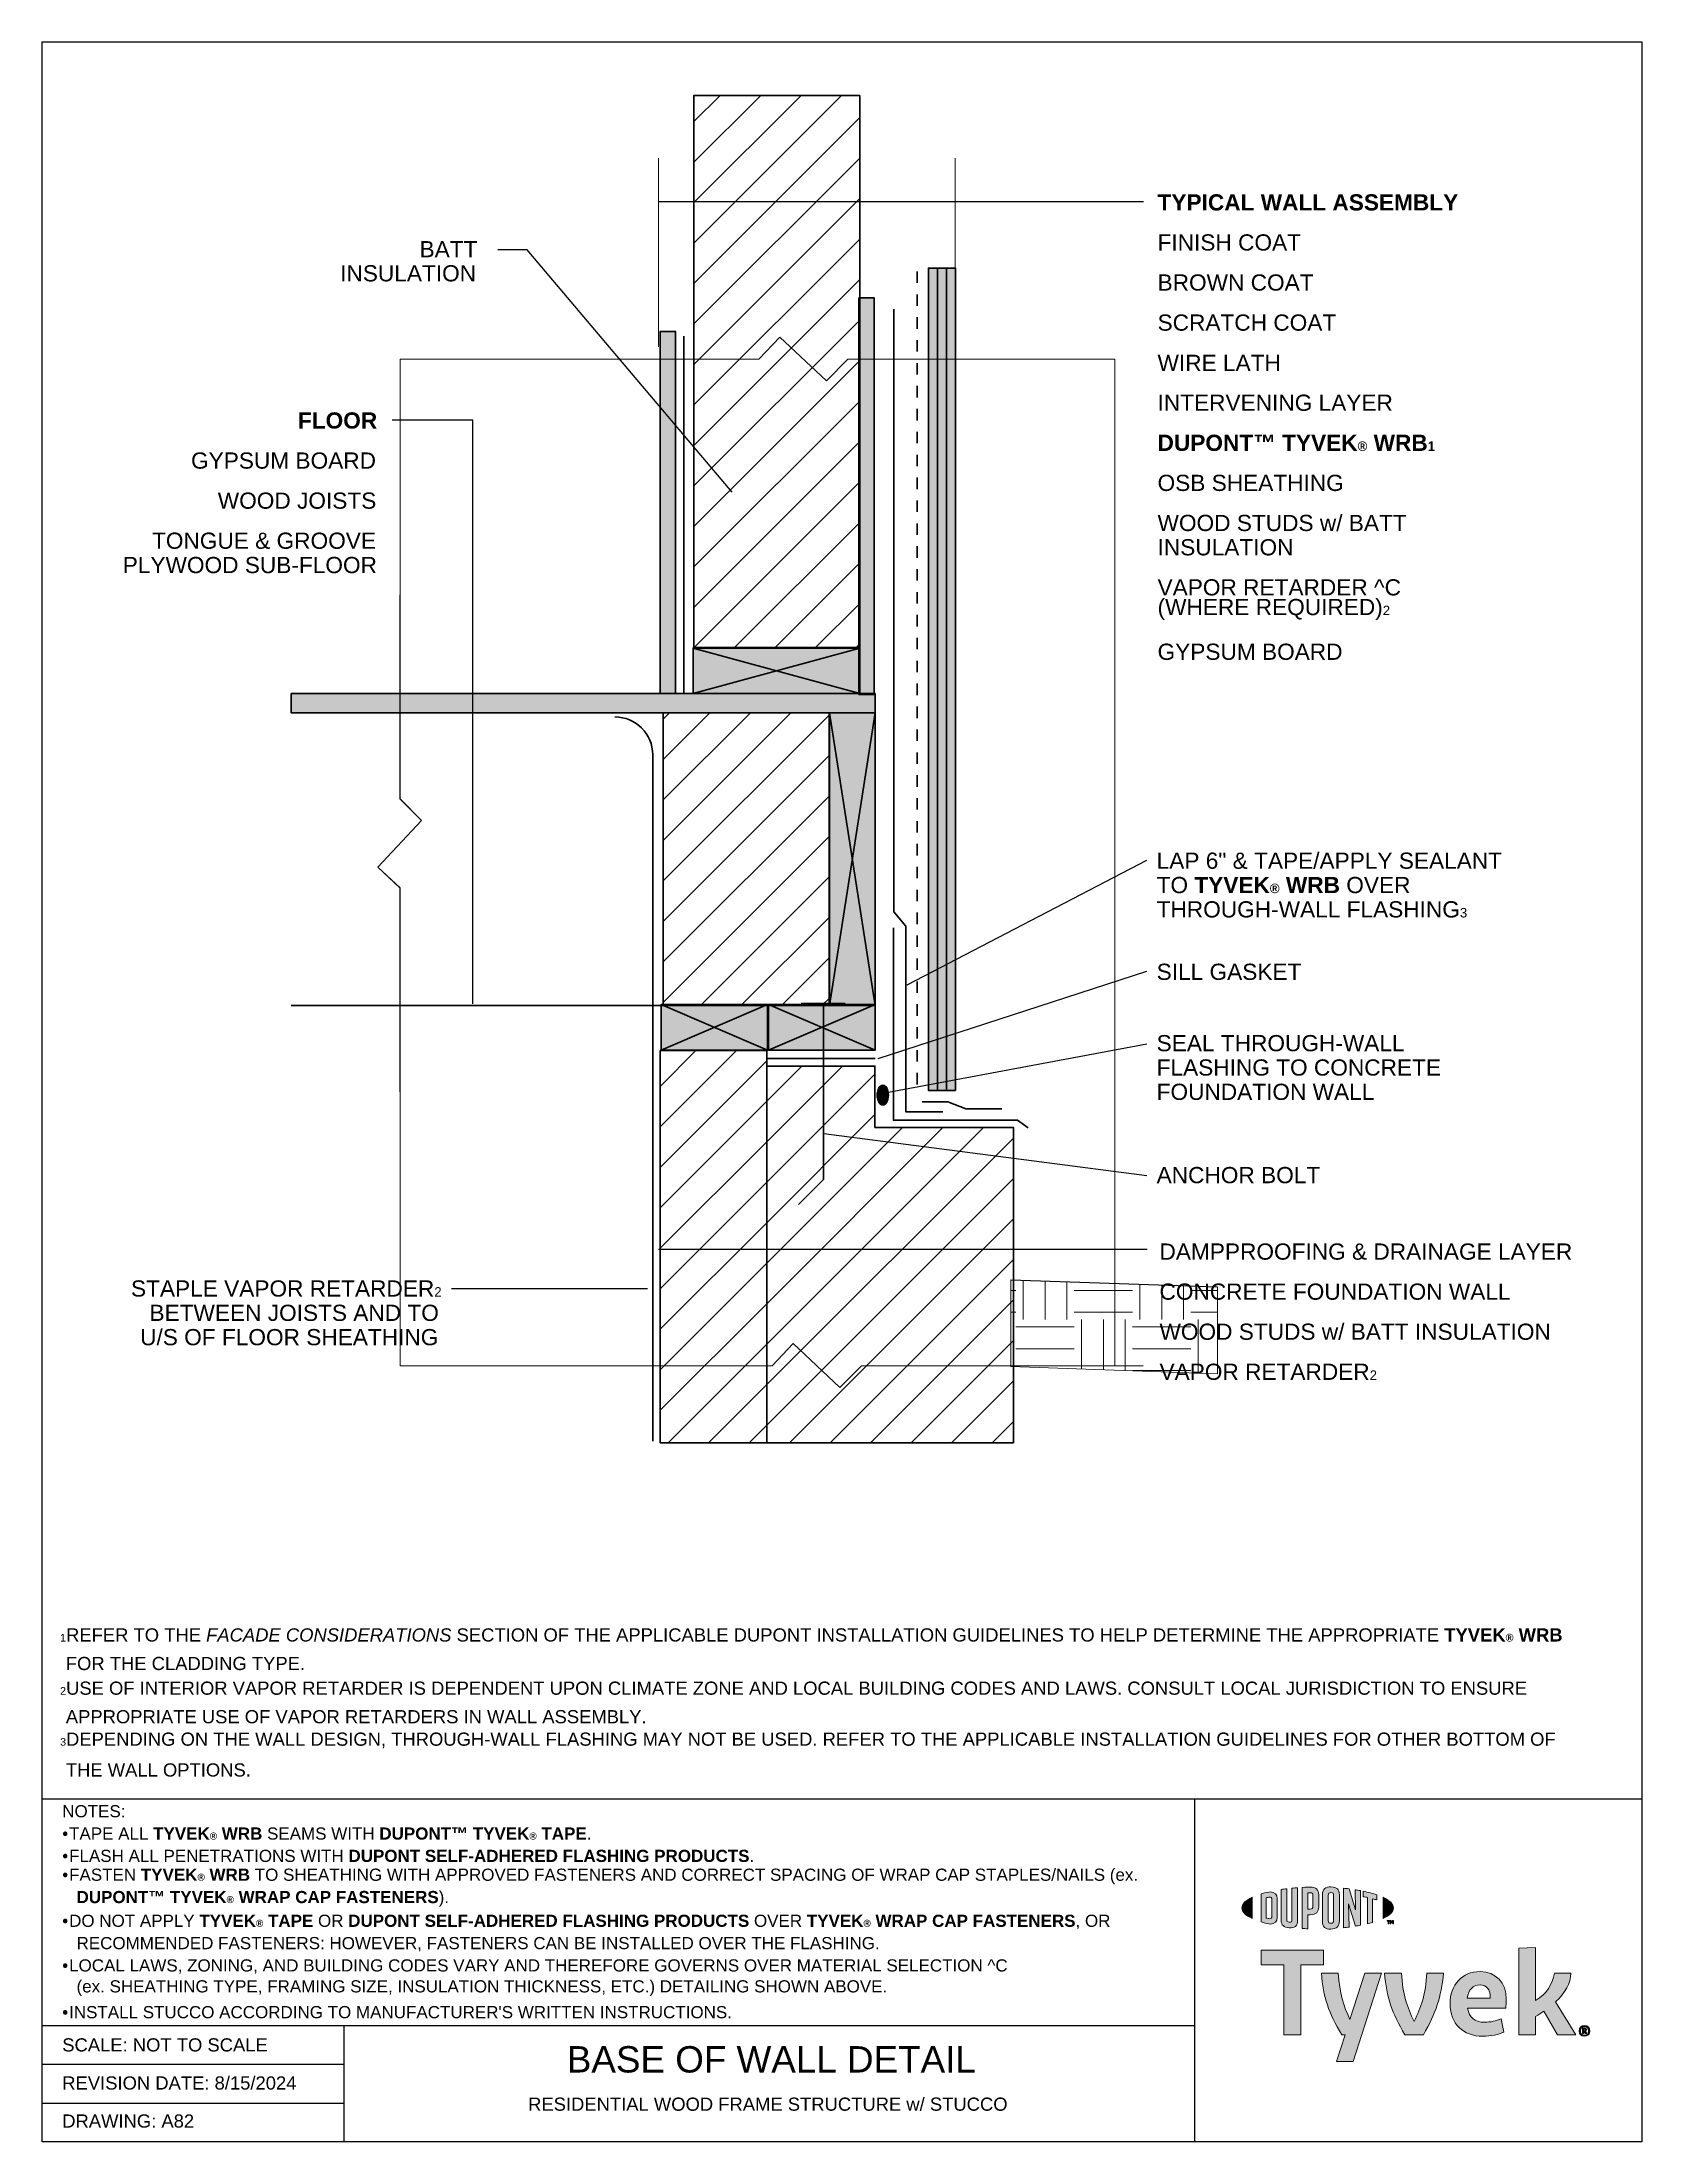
# Model space of a CAD drawing. Extents: x 26 to 585, y -763 to -29.
import ezdxf

# ---------------------------------------------------------------- set-up
doc = ezdxf.new("R2010")
doc.units = 0
doc.header["$MEASUREMENT"] = 0
doc.linetypes.add('AI-Linetype-0', pattern=[8, 4, -4])
for name, color, linetype, lineweight in [('background', 7, 'Continuous', 0), ('diagram', 7, 'Continuous', 0), ('lines and arrows', 7, 'Continuous', 0), ('text', 7, 'Continuous', 0)]:
    doc.layers.add(name, color=color, linetype=linetype, lineweight=lineweight)
pattern_1 = [(45, (0, 0), (-7.07107, 7.07107), [])]

# ---------------------------------------------------------------- blocks, each defined once
blk = doc.blocks.new('Block_1')
at = {"layer": 'background', "true_color": 0xe11b22, "transparency": 33554687}
h = blk.add_hatch(color=242, dxfattribs=at)
h.dxf.hatch_style = 2
edge = h.paths.add_edge_path()
edge.add_spline(control_points=[(463.1, -685.16), (463.1, -685.73), (462.91, -686.09), (462.2, -686), (461.5, -685.92), (461.32, -685.62), (461.32, -684.95), (461.32, -684.95), (461.32, -674.28), (461.32, -674.28), (460.85, -674.33), (459.82, -674.47), (459.38, -674.53), (459.38, -674.53), (459.38, -685.33), (459.38, -685.33), (459.38, -687.05), (460.22, -687.72), (462.2, -687.95), (464.01, -688.16), (465.12, -687.24), (465.12, -685.33), (465.12, -685.33), (465.12, -673.93), (465.12, -673.93), (464.74, -673.95), (463.5, -674.05), (463.1, -674.09), (463.1, -674.09), (463.1, -685.16), (463.1, -685.16)], knot_values=[0, 0, 0, 0, 1, 1, 1, 2, 2, 2, 3, 3, 3, 4, 4, 4, 5, 5, 5, 6, 6, 6, 7, 7, 7, 8, 8, 8, 9, 9, 9, 10, 10, 10, 10], degree=3, periodic=0)
h = blk.add_hatch(color=242, dxfattribs=at)
h.dxf.hatch_style = 2
edge = h.paths.add_edge_path()
edge.add_spline(control_points=[(470.46, -680.47), (470.46, -681.09), (470.24, -681.4), (469.42, -681.41), (469.42, -681.41), (468.72, -681.41), (468.72, -681.41), (468.72, -681.41), (468.72, -675.74), (468.72, -675.74), (469.03, -675.72), (469.2, -675.72), (469.39, -675.72), (470.27, -675.72), (470.46, -676.05), (470.46, -676.69), (470.46, -676.69), (470.46, -680.47), (470.46, -680.47)], knot_values=[0, 0, 0, 0, 1, 1, 1, 2, 2, 2, 3, 3, 3, 4, 4, 4, 5, 5, 5, 6, 6, 6, 6], degree=3, periodic=0)
edge = h.paths.add_edge_path()
edge.add_spline(control_points=[(469.51, -673.71), (469.15, -673.71), (467.87, -673.76), (466.7, -673.83), (466.7, -673.83), (466.7, -688.19), (466.7, -688.19), (467.1, -688.21), (468.15, -688.27), (468.72, -688.28), (468.72, -688.28), (468.72, -683.4), (468.72, -683.4), (468.72, -683.4), (469.51, -683.4), (469.51, -683.4), (471.62, -683.4), (472.5, -682.45), (472.5, -680.62), (472.5, -680.62), (472.5, -676.39), (472.5, -676.39), (472.5, -674.6), (471.51, -673.71), (469.51, -673.71)], knot_values=[0, 0, 0, 0, 1, 1, 1, 2, 2, 2, 3, 3, 3, 4, 4, 4, 5, 5, 5, 6, 6, 6, 7, 7, 7, 8, 8, 8, 8], degree=3, periodic=0)
h = blk.add_hatch(color=242, dxfattribs=at)
h.dxf.hatch_style = 2
edge = h.paths.add_edge_path()
edge.add_spline(control_points=[(477.67, -685.49), (477.67, -686.06), (477.48, -686.35), (476.77, -686.37), (476.03, -686.39), (475.83, -686.08), (475.83, -685.49), (475.83, -685.49), (475.83, -676.53), (475.83, -676.53), (475.83, -675.95), (476.03, -675.62), (476.77, -675.64), (477.48, -675.66), (477.67, -675.97), (477.67, -676.53), (477.67, -676.53), (477.67, -685.49), (477.67, -685.49)], knot_values=[0, 0, 0, 0, 1, 1, 1, 2, 2, 2, 3, 3, 3, 4, 4, 4, 5, 5, 5, 6, 6, 6, 6], degree=3, periodic=0)
edge = h.paths.add_edge_path()
edge.add_spline(control_points=[(476.77, -673.63), (474.89, -673.54), (473.78, -674.37), (473.78, -676.26), (473.78, -676.26), (473.78, -685.66), (473.78, -685.66), (473.78, -687.65), (474.79, -688.48), (476.77, -688.39), (478.7, -688.31), (479.71, -687.57), (479.71, -685.45), (479.71, -685.45), (479.71, -676.48), (479.71, -676.48), (479.71, -674.45), (478.8, -673.73), (476.77, -673.63)], knot_values=[0, 0, 0, 0, 1, 1, 1, 2, 2, 2, 3, 3, 3, 4, 4, 4, 5, 5, 5, 6, 6, 6, 6], degree=3, periodic=0)
h = blk.add_hatch(color=242, dxfattribs=at)
h.dxf.hatch_style = 2
edge = h.paths.add_edge_path()
edge.add_spline(control_points=[(485.31, -681.63), (485.31, -681.63), (483.07, -674.33), (483.07, -674.33), (482.46, -674.25), (481.73, -674.17), (481.16, -674.12), (481.16, -674.12), (481.16, -687.9), (481.16, -687.9), (481.56, -687.86), (482.57, -687.75), (483.1, -687.68), (483.1, -687.68), (482.94, -679.56), (482.94, -679.56), (482.94, -679.56), (485.31, -687.36), (485.31, -687.36), (485.81, -687.28), (486.55, -687.16), (487.03, -687.06), (487.03, -687.06), (487.03, -674.95), (487.03, -674.95), (486.53, -674.85), (485.61, -674.7), (485.17, -674.63), (485.17, -674.63), (485.31, -681.63), (485.31, -681.63)], knot_values=[0, 0, 0, 0, 1, 1, 1, 2, 2, 2, 3, 3, 3, 4, 4, 4, 5, 5, 5, 6, 6, 6, 7, 7, 7, 8, 8, 8, 9, 9, 9, 10, 10, 10, 10], degree=3, periodic=0)
h = blk.add_hatch(color=242, dxfattribs=at)
h.dxf.hatch_style = 2
edge = h.paths.add_edge_path()
edge.add_spline(control_points=[(445.62, -680.99), (445.62, -682.34), (446.93, -683.61), (449.23, -684.7), (449.23, -684.7), (449.23, -677.3), (449.23, -677.3), (446.93, -678.38), (445.62, -679.64), (445.62, -680.99)], knot_values=[0, 0, 0, 0, 1, 1, 1, 2, 2, 2, 3, 3, 3, 3], degree=3, periodic=0)
h = blk.add_hatch(color=242, dxfattribs=at)
h.dxf.hatch_style = 2
edge = h.paths.add_edge_path()
edge.add_spline(control_points=[(456.13, -684.01), (456.13, -684.58), (455.78, -684.77), (455.38, -684.77), (455.06, -684.77), (454.57, -684.65), (454.17, -684.54), (454.17, -684.54), (454.17, -677.47), (454.17, -677.47), (454.57, -677.36), (455.06, -677.25), (455.38, -677.25), (455.78, -677.25), (456.13, -677.44), (456.13, -678.01), (456.13, -678.01), (456.13, -684.01), (456.13, -684.01)], knot_values=[0, 0, 0, 0, 1, 1, 1, 2, 2, 2, 3, 3, 3, 4, 4, 4, 5, 5, 5, 6, 6, 6, 6], degree=3, periodic=0)
edge = h.paths.add_edge_path()
edge.add_spline(control_points=[(455.64, -675.4), (455, -675.4), (454.08, -675.59), (452.41, -676.11), (452.41, -676.11), (452.41, -685.91), (452.41, -685.91), (453.88, -686.36), (455, -686.62), (455.64, -686.62), (457.12, -686.62), (457.95, -685.71), (457.95, -684.26), (457.95, -684.26), (457.95, -677.75), (457.95, -677.75), (457.95, -676.3), (457.12, -675.4), (455.64, -675.4)], knot_values=[0, 0, 0, 0, 1, 1, 1, 2, 2, 2, 3, 3, 3, 4, 4, 4, 5, 5, 5, 6, 6, 6, 6], degree=3, periodic=0)
h = blk.add_hatch(color=242, dxfattribs=at)
h.dxf.hatch_style = 2
edge = h.paths.add_edge_path()
edge.add_spline(control_points=[(488.03, -677.07), (488.53, -677.16), (489.02, -677.26), (489.5, -677.36), (489.5, -677.36), (489.5, -686.53), (489.5, -686.53), (489.94, -686.43), (490.76, -686.21), (491.31, -686.05), (491.31, -686.05), (491.31, -677.8), (491.31, -677.8), (491.83, -677.93), (492.33, -678.07), (492.78, -678.2), (492.78, -678.2), (492.78, -676.43), (492.78, -676.43), (491.35, -675.93), (489.82, -675.53), (488.03, -675.15), (488.03, -675.15), (488.03, -677.07), (488.03, -677.07)], knot_values=[0, 0, 0, 0, 1, 1, 1, 2, 2, 2, 3, 3, 3, 4, 4, 4, 5, 5, 5, 6, 6, 6, 7, 7, 7, 8, 8, 8, 8], degree=3, periodic=0)
h = blk.add_hatch(color=242, dxfattribs=at)
h.dxf.hatch_style = 2
edge = h.paths.add_edge_path()
edge.add_spline(control_points=[(498.56, -680.99), (498.56, -682.35), (497.25, -683.61), (494.95, -684.7), (494.95, -684.7), (494.95, -677.3), (494.95, -677.3), (497.25, -678.38), (498.56, -679.64), (498.56, -680.99)], knot_values=[0, 0, 0, 0, 1, 1, 1, 2, 2, 2, 3, 3, 3, 3], degree=3, periodic=0)
h = blk.add_hatch(color=242, dxfattribs=at)
h.dxf.hatch_style = 2
edge = h.paths.add_edge_path()
edge.add_spline(control_points=[(497.49, -685.44), (497.49, -685.44), (497.71, -685.44), (497.71, -685.44), (497.71, -685.44), (498.03, -685.95), (498.03, -685.95), (498.03, -685.95), (498.35, -685.44), (498.35, -685.44), (498.35, -685.44), (498.56, -685.44), (498.56, -685.44), (498.56, -685.44), (498.56, -686.51), (498.56, -686.51), (498.56, -686.51), (498.37, -686.51), (498.37, -686.51), (498.37, -686.51), (498.37, -685.75), (498.37, -685.75), (498.37, -685.75), (498.04, -686.26), (498.04, -686.26), (498.04, -686.26), (498.02, -686.26), (498.02, -686.26), (498.02, -686.26), (497.69, -685.75), (497.69, -685.75), (497.69, -685.75), (497.69, -686.51), (497.69, -686.51), (497.69, -686.51), (497.49, -686.51), (497.49, -686.51), (497.49, -686.51), (497.49, -685.44), (497.49, -685.44)], knot_values=[0, 0, 0, 0, 1, 1, 1, 2, 2, 2, 3, 3, 3, 4, 4, 4, 5, 5, 5, 6, 6, 6, 7, 7, 7, 8, 8, 8, 9, 9, 9, 10, 10, 10, 11, 11, 11, 12, 12, 12, 13, 13, 13, 13], degree=3, periodic=0)
edge = h.paths.add_edge_path()
edge.add_spline(control_points=[(496.73, -685.63), (496.73, -685.63), (496.4, -685.63), (496.4, -685.63), (496.4, -685.63), (496.4, -685.44), (496.4, -685.44), (496.4, -685.44), (497.26, -685.44), (497.26, -685.44), (497.26, -685.44), (497.26, -685.63), (497.26, -685.63), (497.26, -685.63), (496.93, -685.63), (496.93, -685.63), (496.93, -685.63), (496.93, -686.51), (496.93, -686.51), (496.93, -686.51), (496.73, -686.51), (496.73, -686.51), (496.73, -686.51), (496.73, -685.63), (496.73, -685.63)], knot_values=[0, 0, 0, 0, 1, 1, 1, 2, 2, 2, 3, 3, 3, 4, 4, 4, 5, 5, 5, 6, 6, 6, 7, 7, 7, 8, 8, 8, 8], degree=3, periodic=0)
at = {"layer": 'background'}
for points, knots in [([(463.1, -685.16), (463.1, -685.73), (462.91, -686.09), (462.2, -686), (461.5, -685.92), (461.32, -685.62), (461.32, -684.95), (461.32, -684.95), (461.32, -674.28), (461.32, -674.28), (460.85, -674.33), (459.82, -674.47), (459.38, -674.53), (459.38, -674.53), (459.38, -685.33), (459.38, -685.33), (459.38, -687.05), (460.22, -687.72), (462.2, -687.95), (464.01, -688.16), (465.12, -687.24), (465.12, -685.33), (465.12, -685.33), (465.12, -673.93), (465.12, -673.93), (464.74, -673.95), (463.5, -674.05), (463.1, -674.09), (463.1, -674.09), (463.1, -685.16), (463.1, -685.16)], [0, 0, 0, 0, 1, 1, 1, 2, 2, 2, 3, 3, 3, 4, 4, 4, 5, 5, 5, 6, 6, 6, 7, 7, 7, 8, 8, 8, 9, 9, 9, 10, 10, 10, 10]), ([(469.51, -673.71), (469.15, -673.71), (467.87, -673.76), (466.7, -673.83), (466.7, -673.83), (466.7, -688.19), (466.7, -688.19), (467.1, -688.21), (468.15, -688.27), (468.72, -688.28), (468.72, -688.28), (468.72, -683.4), (468.72, -683.4), (468.72, -683.4), (469.51, -683.4), (469.51, -683.4), (471.62, -683.4), (472.5, -682.45), (472.5, -680.62), (472.5, -680.62), (472.5, -676.39), (472.5, -676.39), (472.5, -674.6), (471.51, -673.71), (469.51, -673.71)], [0, 0, 0, 0, 1, 1, 1, 2, 2, 2, 3, 3, 3, 4, 4, 4, 5, 5, 5, 6, 6, 6, 7, 7, 7, 8, 8, 8, 8]), ([(476.77, -673.63), (474.89, -673.54), (473.78, -674.37), (473.78, -676.26), (473.78, -676.26), (473.78, -685.66), (473.78, -685.66), (473.78, -687.65), (474.79, -688.48), (476.77, -688.39), (478.7, -688.31), (479.71, -687.57), (479.71, -685.45), (479.71, -685.45), (479.71, -676.48), (479.71, -676.48), (479.71, -674.45), (478.8, -673.73), (476.77, -673.63)], [0, 0, 0, 0, 1, 1, 1, 2, 2, 2, 3, 3, 3, 4, 4, 4, 5, 5, 5, 6, 6, 6, 6]), ([(485.31, -681.63), (485.31, -681.63), (483.07, -674.33), (483.07, -674.33), (482.46, -674.25), (481.73, -674.17), (481.16, -674.12), (481.16, -674.12), (481.16, -687.9), (481.16, -687.9), (481.56, -687.86), (482.57, -687.75), (483.1, -687.68), (483.1, -687.68), (482.94, -679.56), (482.94, -679.56), (482.94, -679.56), (485.31, -687.36), (485.31, -687.36), (485.81, -687.28), (486.55, -687.16), (487.03, -687.06), (487.03, -687.06), (487.03, -674.95), (487.03, -674.95), (486.53, -674.85), (485.61, -674.7), (485.17, -674.63), (485.17, -674.63), (485.31, -681.63), (485.31, -681.63)], [0, 0, 0, 0, 1, 1, 1, 2, 2, 2, 3, 3, 3, 4, 4, 4, 5, 5, 5, 6, 6, 6, 7, 7, 7, 8, 8, 8, 9, 9, 9, 10, 10, 10, 10]), ([(445.62, -680.99), (445.62, -682.34), (446.93, -683.61), (449.23, -684.7), (449.23, -684.7), (449.23, -677.3), (449.23, -677.3), (446.93, -678.38), (445.62, -679.64), (445.62, -680.99)], [0, 0, 0, 0, 1, 1, 1, 2, 2, 2, 3, 3, 3, 3]), ([(455.64, -675.4), (455, -675.4), (454.08, -675.59), (452.41, -676.11), (452.41, -676.11), (452.41, -685.91), (452.41, -685.91), (453.88, -686.36), (455, -686.62), (455.64, -686.62), (457.12, -686.62), (457.95, -685.71), (457.95, -684.26), (457.95, -684.26), (457.95, -677.75), (457.95, -677.75), (457.95, -676.3), (457.12, -675.4), (455.64, -675.4)], [0, 0, 0, 0, 1, 1, 1, 2, 2, 2, 3, 3, 3, 4, 4, 4, 5, 5, 5, 6, 6, 6, 6]), ([(456.13, -684.01), (456.13, -684.58), (455.78, -684.77), (455.38, -684.77), (455.06, -684.77), (454.57, -684.65), (454.17, -684.54), (454.17, -684.54), (454.17, -677.47), (454.17, -677.47), (454.57, -677.36), (455.06, -677.25), (455.38, -677.25), (455.78, -677.25), (456.13, -677.44), (456.13, -678.01), (456.13, -678.01), (456.13, -684.01), (456.13, -684.01)], [0, 0, 0, 0, 1, 1, 1, 2, 2, 2, 3, 3, 3, 4, 4, 4, 5, 5, 5, 6, 6, 6, 6]), ([(470.46, -680.47), (470.46, -681.09), (470.24, -681.4), (469.42, -681.41), (469.42, -681.41), (468.72, -681.41), (468.72, -681.41), (468.72, -681.41), (468.72, -675.74), (468.72, -675.74), (469.03, -675.72), (469.2, -675.72), (469.39, -675.72), (470.27, -675.72), (470.46, -676.05), (470.46, -676.69), (470.46, -676.69), (470.46, -680.47), (470.46, -680.47)], [0, 0, 0, 0, 1, 1, 1, 2, 2, 2, 3, 3, 3, 4, 4, 4, 5, 5, 5, 6, 6, 6, 6]), ([(477.67, -685.49), (477.67, -686.06), (477.48, -686.35), (476.77, -686.37), (476.03, -686.39), (475.83, -686.08), (475.83, -685.49), (475.83, -685.49), (475.83, -676.53), (475.83, -676.53), (475.83, -675.95), (476.03, -675.62), (476.77, -675.64), (477.48, -675.66), (477.67, -675.97), (477.67, -676.53), (477.67, -676.53), (477.67, -685.49), (477.67, -685.49)], [0, 0, 0, 0, 1, 1, 1, 2, 2, 2, 3, 3, 3, 4, 4, 4, 5, 5, 5, 6, 6, 6, 6]), ([(488.03, -677.07), (488.53, -677.16), (489.02, -677.26), (489.5, -677.36), (489.5, -677.36), (489.5, -686.53), (489.5, -686.53), (489.94, -686.43), (490.76, -686.21), (491.31, -686.05), (491.31, -686.05), (491.31, -677.8), (491.31, -677.8), (491.83, -677.93), (492.33, -678.07), (492.78, -678.2), (492.78, -678.2), (492.78, -676.43), (492.78, -676.43), (491.35, -675.93), (489.82, -675.53), (488.03, -675.15), (488.03, -675.15), (488.03, -677.07), (488.03, -677.07)], [0, 0, 0, 0, 1, 1, 1, 2, 2, 2, 3, 3, 3, 4, 4, 4, 5, 5, 5, 6, 6, 6, 7, 7, 7, 8, 8, 8, 8]), ([(498.56, -680.99), (498.56, -682.35), (497.25, -683.61), (494.95, -684.7), (494.95, -684.7), (494.95, -677.3), (494.95, -677.3), (497.25, -678.38), (498.56, -679.64), (498.56, -680.99)], [0, 0, 0, 0, 1, 1, 1, 2, 2, 2, 3, 3, 3, 3]), ([(496.73, -685.63), (496.73, -685.63), (496.4, -685.63), (496.4, -685.63), (496.4, -685.63), (496.4, -685.44), (496.4, -685.44), (496.4, -685.44), (497.26, -685.44), (497.26, -685.44), (497.26, -685.44), (497.26, -685.63), (497.26, -685.63), (497.26, -685.63), (496.93, -685.63), (496.93, -685.63), (496.93, -685.63), (496.93, -686.51), (496.93, -686.51), (496.93, -686.51), (496.73, -686.51), (496.73, -686.51), (496.73, -686.51), (496.73, -685.63), (496.73, -685.63)], [0, 0, 0, 0, 1, 1, 1, 2, 2, 2, 3, 3, 3, 4, 4, 4, 5, 5, 5, 6, 6, 6, 7, 7, 7, 8, 8, 8, 8]), ([(497.49, -685.44), (497.49, -685.44), (497.71, -685.44), (497.71, -685.44), (497.71, -685.44), (498.03, -685.95), (498.03, -685.95), (498.03, -685.95), (498.35, -685.44), (498.35, -685.44), (498.35, -685.44), (498.56, -685.44), (498.56, -685.44), (498.56, -685.44), (498.56, -686.51), (498.56, -686.51), (498.56, -686.51), (498.37, -686.51), (498.37, -686.51), (498.37, -686.51), (498.37, -685.75), (498.37, -685.75), (498.37, -685.75), (498.04, -686.26), (498.04, -686.26), (498.04, -686.26), (498.02, -686.26), (498.02, -686.26), (498.02, -686.26), (497.69, -685.75), (497.69, -685.75), (497.69, -685.75), (497.69, -686.51), (497.69, -686.51), (497.69, -686.51), (497.49, -686.51), (497.49, -686.51), (497.49, -686.51), (497.49, -685.44), (497.49, -685.44)], [0, 0, 0, 0, 1, 1, 1, 2, 2, 2, 3, 3, 3, 4, 4, 4, 5, 5, 5, 6, 6, 6, 7, 7, 7, 8, 8, 8, 9, 9, 9, 10, 10, 10, 11, 11, 11, 12, 12, 12, 13, 13, 13, 13])]:
    blk.add_open_spline(points, degree=3, knots=knots, dxfattribs=at)
blk = doc.blocks.new('Block_5')
at = {"layer": 'background', "true_color": 0x17477e, "transparency": 33554687}
h = blk.add_hatch(color=156, dxfattribs=at)
h.dxf.hatch_style = 2
h.paths.add_polyline_path([(474.14, -695.78), (452.41, -695.78), (452.41, -700.93), (460.25, -700.93), (460.25, -725.32), (466.29, -725.32), (466.29, -700.93), (474.14, -700.93)])
h = blk.add_hatch(color=156, dxfattribs=at)
h.dxf.hatch_style = 2
edge = h.paths.add_edge_path()
edge.add_spline(control_points=[(555.25, -713.8), (555.25, -713.8), (562.26, -725.32), (562.26, -725.32), (562.26, -725.32), (555.93, -725.32), (555.93, -725.32), (555.93, -725.32), (551.08, -717.09), (551.08, -717.09), (550.19, -717.73), (549.26, -718.36), (548.25, -718.99), (548.25, -718.99), (548.25, -725.32), (548.25, -725.32), (548.25, -725.32), (542.42, -725.32), (542.42, -725.32), (542.42, -725.32), (542.42, -695.06), (542.42, -695.06), (542.42, -695.06), (548.25, -694.77), (548.25, -694.77), (548.25, -694.77), (548.25, -713.38), (548.25, -713.38), (552.21, -710.81), (554.16, -707.85), (554.83, -703.76), (554.83, -703.76), (560.61, -703.76), (560.61, -703.76), (560.49, -707.39), (558.63, -710.64), (555.25, -713.8)], knot_values=[0, 0, 0, 0, 1, 1, 1, 2, 2, 2, 3, 3, 3, 4, 4, 4, 5, 5, 5, 6, 6, 6, 7, 7, 7, 8, 8, 8, 9, 9, 9, 10, 10, 10, 11, 11, 11, 12, 12, 12, 12], degree=3, periodic=0)
h = blk.add_hatch(color=156, dxfattribs=at)
h.dxf.hatch_style = 2
edge = h.paths.add_edge_path()
edge.add_spline(control_points=[(510.27, -703.76), (509.89, -710.97), (508.28, -715.87), (505.79, -720.64), (503.39, -715.87), (501.83, -710.97), (501.36, -703.76), (501.36, -703.76), (495.5, -703.76), (495.5, -703.76), (496.13, -712.24), (498.03, -717.68), (502.59, -725.32), (502.59, -725.32), (509.04, -725.32), (509.04, -725.32), (513.43, -717.68), (515.25, -712.24), (516.09, -703.76), (516.09, -703.76), (510.27, -703.76), (510.27, -703.76)], knot_values=[0, 0, 0, 0, 1, 1, 1, 2, 2, 2, 3, 3, 3, 4, 4, 4, 5, 5, 5, 6, 6, 6, 7, 7, 7, 7], degree=3, periodic=0)
h = blk.add_hatch(color=156, dxfattribs=at)
h.dxf.hatch_style = 2
edge = h.paths.add_edge_path()
edge.add_spline(control_points=[(524.4, -712.49), (524.4, -712.49), (532.42, -712.49), (532.42, -712.49), (532.42, -712.49), (532.42, -711.99), (532.42, -711.99), (532.42, -709.62), (531.16, -707.89), (528.83, -707.89), (526.39, -707.89), (524.78, -709.62), (524.4, -712.49)], knot_values=[0, 0, 0, 0, 1, 1, 1, 2, 2, 2, 3, 3, 3, 4, 4, 4, 4], degree=3, periodic=0)
edge = h.paths.add_edge_path()
edge.add_spline(control_points=[(537.19, -724.39), (535.33, -725.24), (532.59, -725.83), (529.81, -725.83), (523.01, -725.83), (518.37, -721.52), (518.37, -714.52), (518.37, -707.81), (522.63, -703.25), (528.83, -703.25), (534.36, -703.25), (537.99, -707.18), (537.99, -712.83), (537.99, -714.1), (537.91, -715.19), (537.82, -716.04), (537.82, -716.04), (524.49, -716.04), (524.49, -716.04), (525.04, -719.41), (527.02, -720.93), (530.4, -720.93), (532.46, -720.93), (534.45, -720.47), (536.26, -719.71), (536.26, -719.71), (537.19, -724.39), (537.19, -724.39)], knot_values=[0, 0, 0, 0, 1, 1, 1, 2, 2, 2, 3, 3, 3, 4, 4, 4, 5, 5, 5, 6, 6, 6, 7, 7, 7, 8, 8, 8, 9, 9, 9, 9], degree=3, periodic=0)
at = {"layer": 'background'}
blk.add_lwpolyline([(474.14, -695.78), (452.41, -695.78), (452.41, -700.93), (460.25, -700.93), (460.25, -725.32), (466.29, -725.32), (466.29, -700.93), (474.14, -700.93)], close=True, dxfattribs=at)
for points, knots in [([(555.25, -713.8), (555.25, -713.8), (562.26, -725.32), (562.26, -725.32), (562.26, -725.32), (555.93, -725.32), (555.93, -725.32), (555.93, -725.32), (551.08, -717.09), (551.08, -717.09), (550.19, -717.73), (549.26, -718.36), (548.25, -718.99), (548.25, -718.99), (548.25, -725.32), (548.25, -725.32), (548.25, -725.32), (542.42, -725.32), (542.42, -725.32), (542.42, -725.32), (542.42, -695.06), (542.42, -695.06), (542.42, -695.06), (548.25, -694.77), (548.25, -694.77), (548.25, -694.77), (548.25, -713.38), (548.25, -713.38), (552.21, -710.81), (554.16, -707.85), (554.83, -703.76), (554.83, -703.76), (560.61, -703.76), (560.61, -703.76), (560.49, -707.39), (558.63, -710.64), (555.25, -713.8)], [0, 0, 0, 0, 1, 1, 1, 2, 2, 2, 3, 3, 3, 4, 4, 4, 5, 5, 5, 6, 6, 6, 7, 7, 7, 8, 8, 8, 9, 9, 9, 10, 10, 10, 11, 11, 11, 12, 12, 12, 12]), ([(510.27, -703.76), (509.89, -710.97), (508.28, -715.87), (505.79, -720.64), (503.39, -715.87), (501.83, -710.97), (501.36, -703.76), (501.36, -703.76), (495.5, -703.76), (495.5, -703.76), (496.13, -712.24), (498.03, -717.68), (502.59, -725.32), (502.59, -725.32), (509.04, -725.32), (509.04, -725.32), (513.43, -717.68), (515.25, -712.24), (516.09, -703.76), (516.09, -703.76), (510.27, -703.76), (510.27, -703.76)], [0, 0, 0, 0, 1, 1, 1, 2, 2, 2, 3, 3, 3, 4, 4, 4, 5, 5, 5, 6, 6, 6, 7, 7, 7, 7]), ([(537.19, -724.39), (535.33, -725.24), (532.59, -725.83), (529.81, -725.83), (523.01, -725.83), (518.37, -721.52), (518.37, -714.52), (518.37, -707.81), (522.63, -703.25), (528.83, -703.25), (534.36, -703.25), (537.99, -707.18), (537.99, -712.83), (537.99, -714.1), (537.91, -715.19), (537.82, -716.04), (537.82, -716.04), (524.49, -716.04), (524.49, -716.04), (525.04, -719.41), (527.02, -720.93), (530.4, -720.93), (532.46, -720.93), (534.45, -720.47), (536.26, -719.71), (536.26, -719.71), (537.19, -724.39), (537.19, -724.39)], [0, 0, 0, 0, 1, 1, 1, 2, 2, 2, 3, 3, 3, 4, 4, 4, 5, 5, 5, 6, 6, 6, 7, 7, 7, 8, 8, 8, 9, 9, 9, 9]), ([(524.4, -712.49), (524.4, -712.49), (532.42, -712.49), (532.42, -712.49), (532.42, -712.49), (532.42, -711.99), (532.42, -711.99), (532.42, -709.62), (531.16, -707.89), (528.83, -707.89), (526.39, -707.89), (524.78, -709.62), (524.4, -712.49)], [0, 0, 0, 0, 1, 1, 1, 2, 2, 2, 3, 3, 3, 4, 4, 4, 4])]:
    blk.add_open_spline(points, degree=3, knots=knots, dxfattribs=at)
blk = doc.blocks.new('Block_4')
at = {"layer": 'background', "true_color": 0x17477e, "transparency": 33554687}
h = blk.add_hatch(color=156, dxfattribs=at)
h.dxf.hatch_style = 2
edge = h.paths.add_edge_path()
edge.add_spline(control_points=[(488.64, -703.76), (488.64, -703.76), (483.41, -719.99), (483.41, -719.99), (481.19, -715.42), (479.74, -710.65), (479.3, -703.76), (479.3, -703.76), (473.43, -703.76), (473.43, -703.76), (474.07, -712.24), (475.97, -717.68), (480.52, -725.32), (480.52, -725.32), (481.7, -725.32), (481.7, -725.32), (481.7, -725.32), (478.71, -734.6), (478.71, -734.6), (478.71, -734.6), (484.53, -734.6), (484.53, -734.6), (484.53, -734.6), (494.46, -703.76), (494.46, -703.76), (494.46, -703.76), (488.64, -703.76), (488.64, -703.76)], knot_values=[0, 0, 0, 0, 1, 1, 1, 2, 2, 2, 3, 3, 3, 4, 4, 4, 5, 5, 5, 6, 6, 6, 7, 7, 7, 8, 8, 8, 9, 9, 9, 9], degree=3, periodic=0)
at = {"layer": 'background'}
blk.add_open_spline([(488.64, -703.76), (488.64, -703.76), (483.41, -719.99), (483.41, -719.99), (481.19, -715.42), (479.74, -710.65), (479.3, -703.76), (479.3, -703.76), (473.43, -703.76), (473.43, -703.76), (474.07, -712.24), (475.97, -717.68), (480.52, -725.32), (480.52, -725.32), (481.7, -725.32), (481.7, -725.32), (481.7, -725.32), (478.71, -734.6), (478.71, -734.6), (478.71, -734.6), (484.53, -734.6), (484.53, -734.6), (484.53, -734.6), (494.46, -703.76), (494.46, -703.76), (494.46, -703.76), (488.64, -703.76), (488.64, -703.76)], degree=3, knots=[0, 0, 0, 0, 1, 1, 1, 2, 2, 2, 3, 3, 3, 4, 4, 4, 5, 5, 5, 6, 6, 6, 7, 7, 7, 8, 8, 8, 9, 9, 9, 9], dxfattribs=at)
blk.add_blockref('Block_5', (0, 0), dxfattribs=at)
blk = doc.blocks.new('Block_6')
at = {"layer": 'background', "true_color": 0x17477e, "transparency": 33554687}
h = blk.add_hatch(color=156, dxfattribs=at)
h.dxf.hatch_style = 2
edge = h.paths.add_edge_path()
edge.add_spline(control_points=[(565.05, -723.33), (565.05, -723.33), (565.05, -723.89), (565.05, -723.89), (565.05, -723.89), (565.29, -723.89), (565.29, -723.89), (565.53, -723.89), (565.65, -723.82), (565.65, -723.61), (565.65, -723.4), (565.53, -723.33), (565.29, -723.33), (565.29, -723.33), (565.05, -723.33), (565.05, -723.33)], knot_values=[0, 0, 0, 0, 1, 1, 1, 2, 2, 2, 3, 3, 3, 4, 4, 4, 5, 5, 5, 5], degree=3, periodic=0)
edge = h.paths.add_edge_path()
edge.add_spline(control_points=[(564.64, -722.98), (564.64, -722.98), (565.29, -722.98), (565.29, -722.98), (565.8, -722.98), (566.05, -723.22), (566.05, -723.61), (566.05, -723.88), (565.93, -724.07), (565.68, -724.17), (565.81, -724.41), (565.97, -724.64), (566.18, -724.89), (566.18, -724.89), (565.69, -724.89), (565.69, -724.89), (565.51, -724.67), (565.38, -724.46), (565.27, -724.23), (565.27, -724.23), (565.05, -724.23), (565.05, -724.23), (565.05, -724.23), (565.05, -724.89), (565.05, -724.89), (565.05, -724.89), (564.64, -724.89), (564.64, -724.89), (564.64, -724.89), (564.64, -722.98), (564.64, -722.98)], knot_values=[0, 0, 0, 0, 1, 1, 1, 2, 2, 2, 3, 3, 3, 4, 4, 4, 5, 5, 5, 6, 6, 6, 7, 7, 7, 8, 8, 8, 9, 9, 9, 10, 10, 10, 10], degree=3, periodic=0)
edge = h.paths.add_edge_path()
edge.add_spline(control_points=[(565.32, -722.49), (564.4, -722.49), (563.88, -723.02), (563.88, -723.97), (563.88, -724.93), (564.4, -725.45), (565.32, -725.45), (566.23, -725.45), (566.76, -724.93), (566.76, -723.97), (566.76, -723.02), (566.23, -722.49), (565.32, -722.49)], knot_values=[0, 0, 0, 0, 1, 1, 1, 2, 2, 2, 3, 3, 3, 4, 4, 4, 4], degree=3, periodic=0)
edge = h.paths.add_edge_path()
edge.add_spline(control_points=[(565.32, -722.11), (566.45, -722.11), (567.2, -722.83), (567.2, -723.97), (567.2, -725.11), (566.44, -725.83), (565.32, -725.83), (564.17, -725.83), (563.44, -725.11), (563.44, -723.97), (563.44, -722.83), (564.18, -722.11), (565.32, -722.11)], knot_values=[0, 0, 0, 0, 1, 1, 1, 2, 2, 2, 3, 3, 3, 4, 4, 4, 4], degree=3, periodic=0)
at = {"layer": 'background'}
for points, knots in [([(565.32, -722.11), (566.45, -722.11), (567.2, -722.83), (567.2, -723.97), (567.2, -725.11), (566.44, -725.83), (565.32, -725.83), (564.17, -725.83), (563.44, -725.11), (563.44, -723.97), (563.44, -722.83), (564.18, -722.11), (565.32, -722.11)], [0, 0, 0, 0, 1, 1, 1, 2, 2, 2, 3, 3, 3, 4, 4, 4, 4]), ([(565.32, -722.49), (564.4, -722.49), (563.88, -723.02), (563.88, -723.97), (563.88, -724.93), (564.4, -725.45), (565.32, -725.45), (566.23, -725.45), (566.76, -724.93), (566.76, -723.97), (566.76, -723.02), (566.23, -722.49), (565.32, -722.49)], [0, 0, 0, 0, 1, 1, 1, 2, 2, 2, 3, 3, 3, 4, 4, 4, 4]), ([(564.64, -722.98), (564.64, -722.98), (565.29, -722.98), (565.29, -722.98), (565.8, -722.98), (566.05, -723.22), (566.05, -723.61), (566.05, -723.88), (565.93, -724.07), (565.68, -724.17), (565.81, -724.41), (565.97, -724.64), (566.18, -724.89), (566.18, -724.89), (565.69, -724.89), (565.69, -724.89), (565.51, -724.67), (565.38, -724.46), (565.27, -724.23), (565.27, -724.23), (565.05, -724.23), (565.05, -724.23), (565.05, -724.23), (565.05, -724.89), (565.05, -724.89), (565.05, -724.89), (564.64, -724.89), (564.64, -724.89), (564.64, -724.89), (564.64, -722.98), (564.64, -722.98)], [0, 0, 0, 0, 1, 1, 1, 2, 2, 2, 3, 3, 3, 4, 4, 4, 5, 5, 5, 6, 6, 6, 7, 7, 7, 8, 8, 8, 9, 9, 9, 10, 10, 10, 10]), ([(565.05, -723.33), (565.05, -723.33), (565.05, -723.89), (565.05, -723.89), (565.05, -723.89), (565.29, -723.89), (565.29, -723.89), (565.53, -723.89), (565.65, -723.82), (565.65, -723.61), (565.65, -723.4), (565.53, -723.33), (565.29, -723.33), (565.29, -723.33), (565.05, -723.33), (565.05, -723.33)], [0, 0, 0, 0, 1, 1, 1, 2, 2, 2, 3, 3, 3, 4, 4, 4, 5, 5, 5, 5])]:
    blk.add_open_spline(points, degree=3, knots=knots, dxfattribs=at)
blk = doc.blocks.new('Block_3')
at = {"layer": 'background'}
for name in ['Block_4', 'Block_6']:
    blk.add_blockref(name, (0, 0), dxfattribs=at)
blk = doc.blocks.new('Block_2')
at = {"layer": 'background'}
blk.add_blockref('Block_3', (0, 0), dxfattribs=at)
blk = doc.blocks.new('Block_0')
at = {"layer": 'background'}
for name in ['Block_1', 'Block_2']:
    blk.add_blockref(name, (0, 0), dxfattribs=at)
blk = doc.blocks.new('Block_7')
at = {"layer": 'background', "color": 250, "lineweight": 25, "true_color": 0x231f20}
for p, q in [((26.46, -642.9), (585.42, -642.9)), ((429.12, -642.9), (429.12, -762.78)), ((26.46, -722.04), (429.12, -722.04)), ((131.88, -722.04), (131.88, -762.78)), ((26.46, -735.6), (131.88, -735.6)), ((26.46, -749.22), (131.88, -749.22))]:
    blk.add_line(p, q, dxfattribs=at)
blk.add_lwpolyline([(585.42, -762.78), (26.46, -762.78), (26.46, -29.1), (585.42, -29.1)], close=True, dxfattribs=at)
blk = doc.blocks.new('Block_9')
at = {"layer": 'diagram'}
blk.add_lwpolyline([(437.17, -464.06), (364.91, -461.53), (364.91, -491.84), (437.13, -494.36)], close=True, dxfattribs=at)
at = {"layer": 'diagram', "color": 18, "lineweight": 18, "true_color": 0x000000}
for points in [[(369.23, -475.44), (369.23, -475.44), (369.23, -461.69), (369.23, -461.69)], [(376.87, -475.44), (376.87, -475.44), (376.87, -461.95), (376.87, -461.95)], [(384.52, -475.44), (384.52, -475.44), (384.52, -462.22), (384.52, -462.22)], [(364.91, -465.24), (364.91, -465.24), (366.68, -465.24), (366.68, -465.24)], [(387.07, -465.24), (387.07, -465.24), (407.45, -465.24), (407.45, -465.24)], [(410, -475.44), (410, -475.44), (410, -463.1), (410, -463.1)], [(417.65, -475.44), (417.65, -475.44), (417.65, -463.37), (417.65, -463.37)], [(425.29, -475.44), (425.29, -475.44), (425.29, -463.64), (425.29, -463.64)], [(427.84, -465.24), (427.84, -465.24), (437.17, -465.24), (437.17, -465.24)], [(364.91, -472.89), (364.91, -472.89), (366.68, -472.89), (366.68, -472.89)], [(387.07, -472.89), (387.07, -472.89), (407.45, -472.89), (407.45, -472.89)], [(389.61, -492.71), (389.61, -492.71), (389.61, -475.44), (389.61, -475.44)], [(397.26, -492.96), (397.26, -492.96), (397.26, -475.44), (397.26, -475.44)], [(404.9, -493.23), (404.9, -493.23), (404.9, -475.44), (404.9, -475.44)], [(427.84, -472.89), (427.84, -472.89), (437.16, -472.89), (437.16, -472.89)], [(430.39, -494.12), (430.39, -494.12), (430.39, -475.44), (430.39, -475.44)], [(366.68, -477.98), (366.68, -477.98), (387.07, -477.98), (387.07, -477.98)], [(407.45, -477.98), (407.45, -477.98), (427.84, -477.98), (427.84, -477.98)], [(366.68, -485.63), (366.68, -485.63), (387.07, -485.63), (387.07, -485.63)], [(407.45, -485.63), (407.45, -485.63), (427.84, -485.63), (427.84, -485.63)], [(407.45, -493.27), (407.45, -493.27), (427.84, -493.27), (427.84, -493.27)]]:
    blk.add_open_spline(points, degree=3, dxfattribs=at)
blk = doc.blocks.new('Block_8')
at = {"layer": 'diagram', "true_color": 0x000000, "transparency": 33554687}
h = blk.add_hatch(dxfattribs=at)
h.set_pattern_fill('_U', color=18, scale=10, angle=44.99999, style=2, pattern_type=0)
h.set_pattern_definition(pattern_1)
h.paths.add_polyline_path([(312.16, -47.74), (312.16, -240.68), (254.22, -240.68), (254.22, -47.74)])
at = {"layer": 'diagram', "true_color": 0xa97c50, "transparency": 33554687}
h = blk.add_hatch(color=45, dxfattribs=at)
h.dxf.hatch_style = 2
h.paths.add_polyline_path([(339.31, -395.39), (339.31, -108.09), (336.15, -108.09), (336.15, -395.39)])
at = {"layer": 'diagram', "true_color": 0xa7a9ac, "transparency": 33554687}
h = blk.add_hatch(color=253, dxfattribs=at)
h.dxf.hatch_style = 2
h.paths.add_polyline_path([(342.48, -395.39), (342.48, -108.09), (339.31, -108.09), (339.31, -395.39)])
at = {"layer": 'diagram', "true_color": 0x7a91a5, "transparency": 33554687}
h = blk.add_hatch(color=252, dxfattribs=at)
h.dxf.hatch_style = 2
h.paths.add_polyline_path([(345.64, -395.39), (345.64, -108.09), (342.48, -108.09), (342.48, -395.39)])
at = {"layer": 'diagram', "true_color": 0xc2b59b, "transparency": 33554687}
h = blk.add_hatch(color=253, dxfattribs=at)
h.dxf.hatch_style = 2
h.paths.add_polyline_path([(317.18, -257.04), (311.87, -257.04), (311.87, -118.53), (317.18, -118.53)])
at = {"layer": 'diagram', "true_color": 0xf1f2f2, "transparency": 33554687}
h = blk.add_hatch(color=7, dxfattribs=at)
h.dxf.hatch_style = 2
h.paths.add_polyline_path([(247.78, -256.77), (242.47, -256.77), (242.47, -130.19), (247.78, -130.19)])
at = {"layer": 'diagram', "true_color": 0xc2b59b, "transparency": 33554687}
h = blk.add_hatch(color=253, dxfattribs=at)
h.dxf.hatch_style = 2
h.paths.add_polyline_path([(312.16, -256.77), (253.91, -256.77), (253.91, -240.82), (312.16, -240.82)])
at = {"layer": 'diagram', "true_color": 0xf1f2f2, "transparency": 33554687}
h = blk.add_hatch(color=7, dxfattribs=at)
h.dxf.hatch_style = 2
h.paths.add_polyline_path([(113.5, -256.77), (317.52, -256.77), (317.52, -263.42), (113.5, -263.42)])
at = {"layer": 'diagram', "true_color": 0x000000, "transparency": 33554687}
h = blk.add_hatch(dxfattribs=at)
h.set_pattern_fill('_U', color=18, scale=10, angle=44.99999, style=2, pattern_type=0)
h.set_pattern_definition(pattern_1)
h.paths.add_polyline_path([(301.43, -263.48), (301.43, -365.4), (243.49, -365.4), (243.49, -263.48)])
at = {"layer": 'diagram', "true_color": 0xc2b59b, "transparency": 33554687}
h = blk.add_hatch(color=253, dxfattribs=at)
h.dxf.hatch_style = 2
h.paths.add_polyline_path([(317.52, -365.67), (301.57, -365.67), (301.57, -263.48), (317.52, -263.48)])
h = blk.add_hatch(color=253, dxfattribs=at)
h.dxf.hatch_style = 2
h.paths.add_polyline_path([(279.97, -381.35), (242.76, -381.35), (242.76, -365.4), (279.97, -365.4)])
h = blk.add_hatch(color=253, dxfattribs=at)
h.dxf.hatch_style = 2
h.paths.add_polyline_path([(317.52, -381.35), (280.31, -381.35), (280.31, -365.4), (317.52, -365.4)])
at = {"layer": 'diagram', "true_color": 0x000000, "transparency": 33554687}
h = blk.add_hatch(dxfattribs=at)
h.set_pattern_fill('_U', color=18, scale=10, angle=44.99999, style=2, pattern_type=0)
h.set_pattern_definition(pattern_1)
h.paths.add_polyline_path([(279.63, -381.49), (279.63, -518.46), (242.42, -518.46), (242.42, -381.49)])
h = blk.add_hatch(dxfattribs=at)
h.set_pattern_fill('_U', color=18, scale=10, angle=44.99999, style=2, pattern_type=0)
h.set_pattern_definition(pattern_1)
h.paths.add_polyline_path([(317.42, -408.31), (365.8, -408.31), (365.8, -518.46), (279.63, -518.46), (279.63, -386.86), (317.42, -386.86)])
at = {"layer": 'diagram', "true_color": 0xfbb042, "transparency": 33554687}
h = blk.add_hatch(color=43, dxfattribs=at)
h.dxf.hatch_style = 2
edge = h.paths.add_edge_path()
edge.add_ellipse((320.2, -397.02), major_axis=(0, 3.57), ratio=0.582053, start_angle=0, end_angle=360)
at = {"layer": 'diagram', "color": 250, "linetype": 'AI-Linetype-0', "lineweight": 70, "true_color": 0x231f20}
blk.add_line((332.18, -109.28), (332.18, -396.59), dxfattribs=at)
at = {"layer": 'diagram', "color": 113, "lineweight": 70, "true_color": 0x82ca9c}
for p, q in [((250.65, -256.77), (250.65, -131.91)), ((279.94, -384.19), (317.52, -384.19))]:
    blk.add_line(p, q, dxfattribs=at)
at = {"layer": 'diagram', "color": 18, "lineweight": 35, "true_color": 0x000000}
for p, q in [((312.16, -240.82), (253.91, -256.77)), ((253.91, -240.82), (312.16, -256.77)), ((317.52, -263.48), (301.57, -365.67)), ((301.57, -263.48), (317.52, -365.67)), ((317.52, -365.67), (113.5, -365.67)), ((242.76, -365.4), (279.97, -381.35)), ((279.97, -365.4), (242.76, -381.35)), ((280.31, -365.4), (317.52, -381.35)), ((317.52, -365.4), (280.31, -381.35))]:
    blk.add_line(p, q, dxfattribs=at)
at = {"layer": 'diagram', "color": 18, "lineweight": 25, "true_color": 0x000000}
blk.add_line((364.94, -461.54), (437.17, -464.05), dxfattribs=at)
at = {"layer": 'diagram', "color": 250, "lineweight": 35, "true_color": 0x231f20}
for points in [[(312.16, -47.74), (312.16, -240.68), (254.22, -240.68), (254.22, -47.74)], [(339.31, -395.39), (339.31, -108.09), (336.15, -108.09), (336.15, -395.39)], [(342.48, -395.39), (342.48, -108.09), (339.31, -108.09), (339.31, -395.39)], [(345.64, -395.39), (345.64, -108.09), (342.48, -108.09), (342.48, -395.39)], [(317.18, -257.04), (311.87, -257.04), (311.87, -118.53), (317.18, -118.53)], [(312.16, -256.77), (253.91, -256.77), (253.91, -240.82), (312.16, -240.82)], [(301.43, -263.48), (301.43, -365.4), (243.49, -365.4), (243.49, -263.48)], [(317.52, -365.67), (301.57, -365.67), (301.57, -263.48), (317.52, -263.48)], [(279.97, -381.35), (242.76, -381.35), (242.76, -365.4), (279.97, -365.4)], [(317.52, -381.35), (280.31, -381.35), (280.31, -365.4), (317.52, -365.4)], [(279.63, -381.49), (279.63, -518.46), (242.42, -518.46), (242.42, -381.49)], [(317.42, -408.31), (365.8, -408.31), (365.8, -518.46), (279.63, -518.46), (279.63, -386.86), (317.42, -386.86)]]:
    blk.add_lwpolyline(points, close=True, dxfattribs=at)
at = {"layer": 'diagram', "color": 165, "lineweight": 70, "true_color": 0x3e5aa8}
blk.add_lwpolyline([(341.2, -402.82), (328.23, -402.82), (328.23, -337.97), (323.99, -332.98), (323.99, -122.49)], dxfattribs=at)
at = {"layer": 'diagram', "color": 18, "lineweight": 35, "true_color": 0x000000}
for points in [[(247.78, -256.77), (242.47, -256.77), (242.47, -130.19), (247.78, -130.19)], [(113.5, -256.77), (317.52, -256.77), (317.52, -263.42), (113.5, -263.42)]]:
    blk.add_lwpolyline(points, close=True, dxfattribs=at)
at = {"layer": 'diagram'}
blk.add_lwpolyline([(151.64, -491.61), (281.59, -491.61), (288.85, -483.85), (305.18, -499.13), (312.7, -491.61), (401.29, -491.61), (401.29, -139.95), (308.02, -139.95), (300.51, -147.47), (284.18, -132.19), (276.92, -139.95), (151.64, -139.95), (151.64, -293.54), (159.02, -301.06), (143.74, -317.38), (151.64, -324.65)], close=True, dxfattribs=at)
at = {"layer": 'diagram', "color": 252, "lineweight": 70, "true_color": 0x96989a}
blk.add_lwpolyline([(323.91, -338.64), (323.91, -405.81), (367.3, -405.81), (370.96, -408.47)], dxfattribs=at)
at = {"layer": 'diagram', "color": 18, "lineweight": 35, "true_color": 0x000000}
for points in [[(242.76, -365.4), (242.76, -381.35), (279.97, -381.35), (279.97, -365.4)], [(280.31, -365.4), (280.31, -381.35), (317.52, -381.35), (317.52, -365.4)]]:
    blk.add_lwpolyline(points, dxfattribs=at)
at = {"layer": 'diagram', "color": 250, "lineweight": 70, "true_color": 0x231f20}
blk.add_lwpolyline([(307.1, -364.99), (291.83, -364.99), (299.46, -364.99), (299.46, -426.54), (290.78, -435.23)], dxfattribs=at)
at = {"layer": 'diagram', "color": 113, "lineweight": 70, "true_color": 0x82ca9c}
blk.add_lwpolyline([(333.89, -399.32), (342.86, -399.32), (349.17, -401.82), (361.81, -401.82)], dxfattribs=at)
at = {"layer": 'diagram'}
blk.add_ellipse((320.2, -397.02), major_axis=(0, 3.57), ratio=0.582053, dxfattribs=at)
at = {"layer": 'diagram', "color": 113, "lineweight": 70, "true_color": 0x82ca9c}
blk.add_open_spline([(226.6, -264.89), (233.9, -264.89), (239.82, -270.81), (239.82, -278.11), (239.82, -278.11), (239.82, -517.88), (239.82, -517.88)], degree=3, knots=[0, 0, 0, 0, 1, 1, 1, 2, 2, 2, 2], dxfattribs=at)
at = {"layer": 'diagram'}
blk.add_blockref('Block_9', (0, 0), dxfattribs=at)

msp = doc.modelspace()

# ---------------------------------------------------------------- linework, layer by layer
at = {"layer": 'diagram', "color": 250, "lineweight": 18, "true_color": 0x231f20}
for points in [[(223.84, -139.95), (276.92, -139.95), (284.18, -132.19), (300.51, -147.47), (308.02, -139.95), (360.32, -139.95)], [(151.5, -395.92), (151.5, -324.65), (143.74, -317.38), (159.02, -301.06), (151.5, -293.54), (151.5, -222.27)], [(198.48, -491.61), (281.59, -491.61), (288.85, -483.85), (305.18, -499.13), (312.7, -491.61), (411.19, -491.61)]]:
    msp.add_lwpolyline(points, dxfattribs=at)
at = {"layer": 'lines and arrows', "color": 250, "lineweight": 25, "true_color": 0x231f20}
for p, q in [((241.86, -84.77), (345.44, -84.77)), ((345.44, -84.77), (411.26, -84.77)), ((177, -365.11), (177, -256.42)), ((328.76, -358.46), (412.46, -315)), ((318.57, -384.18), (412.46, -353.71)), ((322.2, -396.02), (412.46, -379.1)), ((299.63, -410.45), (412.46, -425.16)), ((241.86, -450.8), (364.78, -450.8)), ((364.84, -450.8), (412.53, -450.8)), ((237.99, -464.71), (169.49, -464.71))]:
    msp.add_line(p, q, dxfattribs=at)
for points in [[(267.57, -186.37), (195.9, -101.76), (185.65, -101.76)], [(177, -256.42), (177, -161.2), (148.81, -161.2)]]:
    msp.add_lwpolyline(points, dxfattribs=at)
at = {"layer": 'text', "color": 250, "lineweight": 18, "true_color": 0x231f20}
for p, q in [((241.84, -135.65), (241.84, -69.73)), ((345.44, -135.65), (345.44, -69.73))]:
    msp.add_line(p, q, dxfattribs=at)

# ---------------------------------------------------------------- block references
at = {"layer": 'background'}
for name in ['Block_7', 'Block_0']:
    msp.add_blockref(name, (0, 0), dxfattribs=at)
at = {"layer": 'diagram'}
msp.add_blockref('Block_8', (0, 0), dxfattribs=at)

# ---------------------------------------------------------------- texts
at = {"layer": 'text', "char_height": 0.2, "attachment_point": 7}
for s, insert in [('\\C250;\\c2105123;\\FArial Bold|b1|i0|c1;\\H5.664000;\\W1.000000;TYPICAL WALL ASSEMBLY', (416.18, -88.04)), ('\\C250;\\c2105123;\\FArial|b0|i0|c1;\\H5.664000;\\W1.000000;BATT', (158.36, -104.32)), ('\\C250;\\c2105123;\\FArial|b0|i0|c1;\\H5.664000;\\W1.000000;FINISH COAT', (416.18, -102.04)), ('\\C250;\\c2105123;\\FArial|b0|i0|c1;\\H5.664000;\\W1.000000; INSULATION', (128.43, -112.82)), ('\\C250;\\c2105123;\\FArial|b0|i0|c1;\\H5.664000;\\W1.000000;BROWN COAT', (416.18, -116.04)), ('\\C250;\\c2105123;\\FArial|b0|i0|c1;\\H5.664000;\\W1.000000;SCRATCH COAT', (416.18, -130.04)), ('\\C250;\\c2105123;\\FArial|b0|i0|c1;\\H5.664000;\\W1.000000;WIRE LATH', (416.18, -144.04)), ('\\C250;\\c2105123;\\FArial|b0|i0|c1;\\H5.664000;\\W1.000000;INTERVENING LAYER', (416.18, -158.04)), ('\\C250;\\c2105123;\\FArial Bold|b1|i0|c1;\\H5.664000;\\W1.000000;FLOOR', (115.87, -164.24)), ('\\C165;\\c11033150;\\FArial Bold|b1|i0|c1;\\H5.664000;\\W1.000000;DUPONT™ TYVEK\\H3.302112;®\\H5.664000; WRB\\H3.302112;1', (416.18, -172.04)), ('\\C250;\\c2105123;\\FArial|b0|i0|c1;\\H5.664000;\\W1.000000;GYPSUM BOARD', (78.52, -178.24)), ('\\C250;\\c2105123;\\FArial|b0|i0|c1;\\H5.664000;\\W1.000000;OSB SHEATHING', (416.18, -186.04)), ('\\C250;\\c2105123;\\FArial|b0|i0|c1;\\H5.664000;\\W1.000000;WOOD JOISTS', (87.87, -192.24)), ('\\C250;\\c2105123;\\FArial|b0|i0|c1;\\H5.664000;\\W1.000000;WOOD STUDS w/ BATT ', (416.18, -200.04)), ('\\C250;\\c2105123;\\FArial|b0|i0|c1;\\H5.664000;\\W1.000000;TONGUE & GROOVE ', (64.89, -206.24)), ('\\C250;\\c2105123;\\FArial|b0|i0|c1;\\H5.664000;\\W1.000000;INSULATION', (416.18, -208.54)), ('\\C250;\\c2105123;\\FArial|b0|i0|c1;\\H5.664000;\\W1.000000;PLYWOOD SUB-FLOOR', (54.67, -214.74)), ('\\C250;\\c2105123;\\FArial|b0|i0|c1;\\H5.664000;\\W1.000000;VAPOR RETARDER ^C', (416.18, -222.54)), ('\\C250;\\c2105123;\\FArial|b0|i0|c1;\\H5.664000;\\W1.000000;(WHERE REQUIRED)\\H3.302112;2', (416.18, -231.04)), ('\\C250;\\c2105123;\\FArial|b0|i0|c1;\\H5.664000;\\W1.000000;GYPSUM BOARD', (416.18, -245.04)), ('\\C250;\\c2105123;\\FArial|b0|i0|c1;\\H5.664000;\\W1.000000;LAP 6" & TAPE/APPLY \\C43;\\c4370683;SEALANT\\C250;\\c2105123; ', (415.86, -318.04)), ('\\C250;\\c2105123;\\FArial|b0|i0|c1;\\H5.664000;\\W1.000000;TO \\C165;\\c11033150;\\FArial Bold|b1|i0|c1;TYVEK\\H3.302112;®\\H5.664000; WRB \\C250;\\c2105123;\\FArial|b0|i0|c1;OVER ', (415.86, -326.54)), ('\\C252;\\c10131606;\\FArial|b0|i0|c1;\\H5.664000;\\W1.000000;THROUGH-WALL FLASHING\\C250;\\c2105123;\\H3.302112;3', (415.86, -335.04)), ('\\C250;\\c2105123;\\FArial|b0|i0|c1;\\H5.664000;\\W1.000000;SILL GASKET', (415.86, -356.86)), ('\\C250;\\c2105123;\\FArial|b0|i0|c1;\\H5.664000;\\W1.000000;SEAL \\C252;\\c10131606;THROUGH-WALL ', (415.86, -381.79)), ('\\C252;\\c10131606;\\FArial|b0|i0|c1;\\H5.664000;\\W1.000000;FLASHING\\C250;\\c2105123; TO CONCRETE ', (415.86, -390.29)), ('\\C250;\\c2105123;\\FArial|b0|i0|c1;\\H5.664000;\\W1.000000;FOUNDATION WALL', (415.86, -398.79)), ('\\C250;\\c2105123;\\FArial|b0|i0|c1;\\H5.664000;\\W1.000000;ANCHOR BOLT', (415.86, -427.88)), ('\\C250;\\c2105123;\\FArial|b0|i0|c1;\\H5.664000;\\W1.000000;DAMPPROOFING & DRAINAGE LAYER', (416.86, -454.6)), ('\\C250;\\c2105123;\\FArial|b0|i0|c1;\\H5.664000;\\W1.000000;STAPLE VAPOR RETARDER\\H3.302112;2\\H5.664000; ', (57.55, -467.5)), ('\\C250;\\c2105123;\\FArial|b0|i0|c1;\\H5.664000;\\W1.000000;CONCRETE FOUNDATION WALL', (416.86, -468.6)), ('\\C250;\\c2105123;\\FArial|b0|i0|c1;\\H5.664000;\\W1.000000;BETWEEN JOISTS AND TO ', (64, -476)), ('\\C250;\\c2105123;\\FArial|b0|i0|c1;\\H5.664000;\\W1.000000;WOOD STUDS w/ BATT INSULATION', (416.86, -482.6)), ('\\C250;\\c2105123;\\FArial|b0|i0|c1;\\H5.664000;\\W1.000000;U/S OF FLOOR SHEATHING', (60.75, -484.5)), ('\\C250;\\c2105123;\\FArial|b0|i0|c1;\\H5.664000;\\W1.000000;VAPOR RETARDER\\H3.302112;2', (416.86, -496.6)), ('\\C250;\\c2105123;\\FArial|b0|i0|c1;\\H2.682966;\\W1.000000;1\\H4.602000;REFER TO THE \\FArial Italic|b0|i1|c1;FACADE CONSIDERATIONS \\FArial|b0|i0|c1;SECTION OF THE APPLICABLE DUPONT INSTALLATION GUIDELINES TO HELP DETERMINE THE APPROPRIATE \\C165;\\c11033150;\\FArial Bold|b1|i0|c1;TYVEK\\H2.682966;®\\H4.602000; WRB ', (32.78, -587.99)), ('\\C250;\\c2105123;\\FArial|b0|i0|c1;\\H4.602000;\\W1.000000;FOR THE CLADDING TYPE.', (34.78, -597.96)), ('\\C250;\\c2105123;\\FArial|b0|i0|c1;\\H2.682966;\\W1.000000;2\\H4.602000;USE OF INTERIOR VAPOR RETARDER IS DEPENDENT UPON CLIMATE ZONE AND LOCAL BUILDING CODES AND LAWS. CONSULT LOCAL JURISDICTION TO ENSURE ', (32.78, -606.59)), ('\\C250;\\c2105123;\\FArial|b0|i0|c1;\\H4.602000;\\W1.000000;APPROPRIATE USE OF VAPOR RETARDERS IN WALL ASSEMBLY.', (34.78, -616.56)), ('\\C250;\\c2105123;\\FArial|b0|i0|c1;\\H2.682966;\\W1.000000;3\\H4.602000;DEPENDING ON THE WALL DESIGN, THROUGH-WALL FLASHING MAY NOT BE USED. REFER TO THE APPLICABLE INSTALLATION GUIDELINES FOR OTHER BOTTOM OF ', (32.78, -625.19)), ('\\C250;\\c2105123;\\FArial|b0|i0|c1;\\H4.602000;\\W1.000000;THE WALL OPTIONS.', (34.78, -635.16)), ('\\C250;\\c2105123;\\FArial|b0|i0|c1;\\H4.248000;\\W1.000000;NOTES:', (33.53, -649.4)), ('\\C250;\\c2105123;\\FArial|b0|i0|c1;\\H4.248000;\\W1.000000;•^ITAPE ALL \\C165;\\c11033150;\\FArial Bold|b1|i0|c1;TYVEK\\H2.476584;®\\H4.248000; WRB \\C250;\\c2105123;\\FArial|b0|i0|c1;SEAMS WITH \\C142;\\c14789159;\\FArial Bold|b1|i0|c1;DUPONT™ TYVEK\\H2.476584;®\\H4.248000; TAPE\\C250;\\c2105123;\\FArial|b0|i0|c1;.', (33.53, -657.2)), ('\\C250;\\c2105123;\\FArial|b0|i0|c1;\\H4.248000;\\W1.000000;•^IFLASH ALL PENETRATIONS WITH \\C242;\\c2235361;\\FArial Bold|b1|i0|c1;DUPONT SELF-ADHERED FLASHING PRODUCTS\\C250;\\c2105123;\\FArial|b0|i0|c1;.', (33.53, -665)), ('\\C250;\\c2105123;\\FArial|b0|i0|c1;\\H4.248000;\\W1.000000;•^IFASTEN \\C165;\\c11033150;\\FArial Bold|b1|i0|c1;TYVEK\\H2.476584;®\\H4.248000; WRB \\C250;\\c2105123;\\FArial|b0|i0|c1;TO SHEATHING WITH APPROVED FASTENERS AND CORRECT SPACING OF WRAP CAP STAPLES/NAILS (ex. ', (33.53, -672.8)), ('\\C165;\\c11033150;\\FArial Bold|b1|i0|c1;\\H4.248000;\\W1.000000;DUPONT™ TYVEK\\H2.476584;®\\H4.248000; WRAP CAP FASTENERS\\C250;\\c2105123;\\FArial|b0|i0|c1;).', (38.53, -680.6)), ('\\C250;\\c2105123;\\FArial|b0|i0|c1;\\H4.248000;\\W1.000000;•^IDO NOT APPLY \\C142;\\c14789159;\\FArial Bold|b1|i0|c1;TYVEK\\H2.476584;®\\H4.248000; TAPE\\C165;\\c11033150; \\C250;\\c2105123;\\FArial|b0|i0|c1;OR \\C240;\\c4339695;\\FArial Bold|b1|i0|c1;DUPONT SELF-ADHERED FLASHING PRODUCTS \\C250;\\c2105123;\\FArial|b0|i0|c1;OVER \\C165;\\c11033150;\\FArial Bold|b1|i0|c1;TYVEK\\H2.476584;®\\H4.248000; WRAP CAP FASTENERS\\C250;\\c2105123;\\FArial|b0|i0|c1;, OR ', (33.53, -688.4)), ('\\C250;\\c2105123;\\FArial|b0|i0|c1;\\H4.248000;\\W1.000000;RECOMMENDED FASTENERS: HOWEVER, FASTENERS CAN BE INSTALLED OVER THE FLASHING.', (38.53, -696.2)), ('\\C250;\\c2105123;\\FArial|b0|i0|c1;\\H4.248000;\\W1.000000;•^ILOCAL LAWS, ZONING, AND BUILDING CODES VARY AND THEREFORE GOVERNS OVER MATERIAL SELECTION ^C', (33.53, -704)), ('\\C250;\\c2105123;\\FArial|b0|i0|c1;\\H4.248000;\\W1.000000;(ex. SHEATHING TYPE, FRAMING SIZE, INSULATION THICKNESS, ETC.) DETAILING SHOWN ABOVE.', (38.53, -711.8)), ("\\C250;\\c2105123;\\FArial|b0|i0|c1;\\H4.248000;\\W1.000000;•^IINSTALL STUCCO ACCORDING TO MANUFACTURER'S WRITTEN INSTRUCTIONS.", (33.53, -719.6)), ('\\C250;\\c2105123;\\FArial|b0|i0|c1;\\H4.602000;\\W1.000000;SCALE: NOT TO SCALE', (33.53, -731.22)), ('\\C250;\\c2105123;\\FArial|b0|i0|c1;\\H9.204000;\\W1.000000;BASE OF WALL DETAIL', (209.81, -738.63)), ('\\C250;\\c2105123;\\FArial|b0|i0|c1;\\H4.602000;\\W1.000000;REVISION DATE: 8/15/2024', (33.53, -744.52)), ('\\C250;\\c2105123;\\FArial|b0|i0|c1;\\H4.602000;\\W1.000000;RESIDENTIAL WOOD FRAME STRUCTURE w/ STUCCO', (196.28, -751.93)), ('\\C250;\\c2105123;\\FArial|b0|i0|c1;\\H4.602000;\\W1.000000;DRAWING: A82', (33.53, -757.82))]:
    msp.add_mtext(s, dxfattribs=dict(at, insert=insert))

doc.saveas('drawing.dxf')
